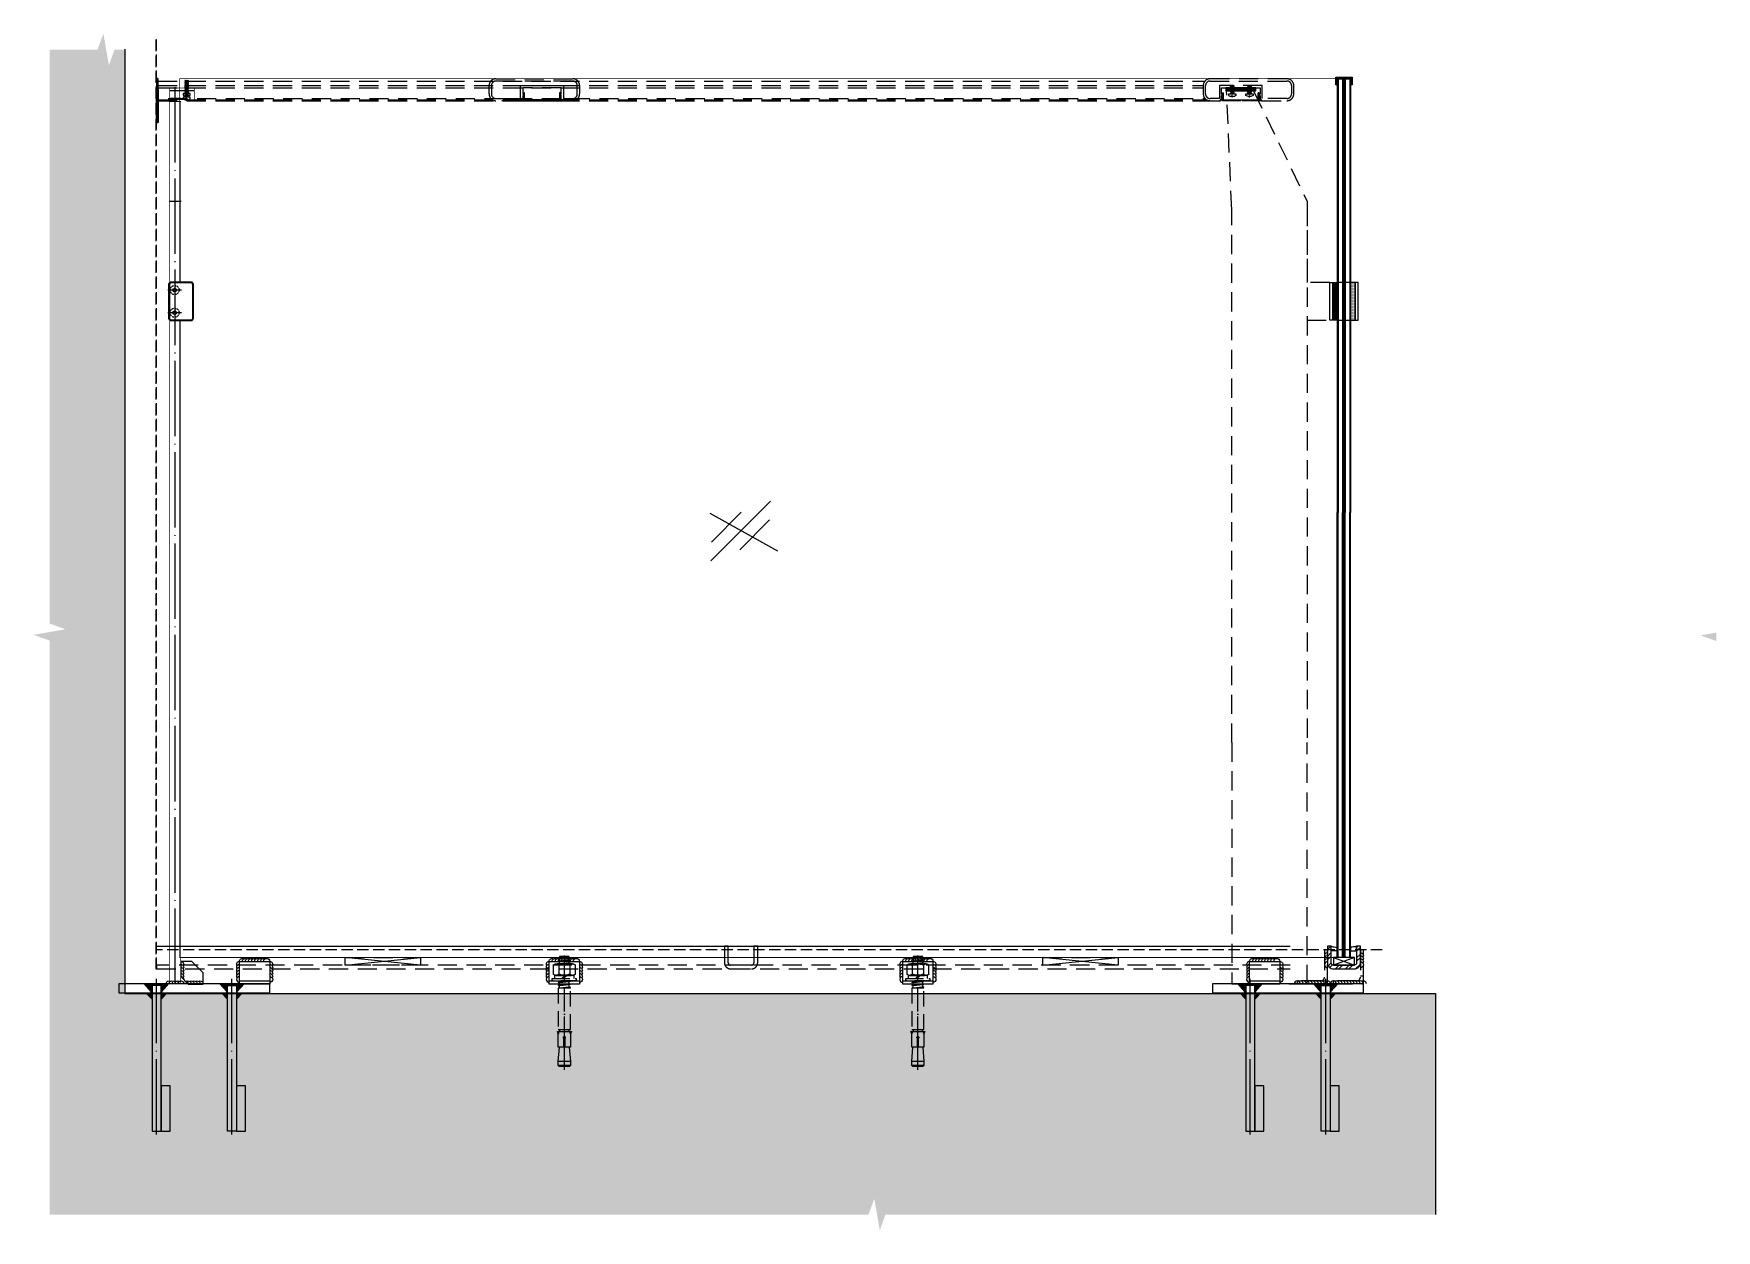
# Model space of a CAD drawing. Header units: millimetres. Extents: x -4 to 2227, y -13 to 1574.
import ezdxf

# ---------------------------------------------------------------- set-up
doc = ezdxf.new("R2010")
doc.units = ezdxf.units.MM
for name, pattern in [('CENTER', [2, 1.25, -0.25, 0.25, -0.25]), ('DASH', [0.35, 0.25, -0.1]), ('DASHED', [19.05, 12.7, -6.35]), ('DOTE', [2.42, 2, -0.2, 0.02, -0.2]), ('HIDDEN', [9.525, 6.35, -3.175])]:
    doc.linetypes.add(name, pattern=pattern)
for name, color, linetype in [('@F03_Section_Glass', 4, 'Continuous'), ('@F05_Section_Steel', 24, 'Continuous'), ('@F09_Submate', 8, 'Continuous'), ('@F17_Gridline_Other', 132, 'Continuous'), ('@F19_DIM', 7, 'Continuous'), ('@F20_Fill', 251, 'Continuous'), ('A-Wind', 4, 'Continuous'), ('DIM', 8, 'Continuous'), ('F01_Section_Alu.E', 92, 'Continuous'), ('F04_Section_Stone', 190, 'Continuous'), ('F06_Section_Steel', 24, 'Continuous'), ('F08_Hardware', 13, 'Continuous'), ('F09_Submate', 8, 'Continuous'), ('F11_Hardware', 13, 'Continuous'), ('F23_Wall', 2, 'Continuous'), ('F25_Stru_Fill', 252, 'Continuous'), ('F26_Dote', 1, 'DOTE'), ('F57_Sign', 240, 'Continuous'), ('F58_Dote', 1, 'DOTE'), ('F_Submate_Other', 250, 'Continuous'), ('pj', 4, 'Continuous'), ('STEEL', 2, 'Continuous'), ('user', 7, 'Continuous'), ('WELD', 8, 'Continuous'), ('window', 54, 'Continuous'), ('XX', 6, 'DASHED'), ('ZX', 1, 'CENTER'), ('图框', 7, 'Continuous')]:
    doc.layers.add(name, color=color, linetype=linetype)
doc.layers.add('JY-11填充层', color=8, linetype='Continuous', lineweight=5)
doc.layers.add('虚线', color=6, linetype='HIDDEN', lineweight=13)
pattern_1 = [(45, (-65008.453, 15002.4512), (-1.122532015, 1.122532015), []), (135, (-65008.453, 15002.4512), (-1.122532015, -1.122532015), [])]
pattern_2 = [(45, (408.65, 349.05), (-112.25, 112.25), [])]
pattern_3 = [(45, (1333.65, 349.05), (-112.25, 112.25), [])]

# ---------------------------------------------------------------- blocks, each defined once
blk = doc.blocks.new('YM02-V')
at = {"layer": 'F06_Section_Steel'}
h = blk.add_hatch(dxfattribs=at)
h.set_pattern_fill('ANSI37', color=4, style=0)
h.set_pattern_definition(pattern_1)
h.paths.add_polyline_path([(0, 66), (0, 50), (2, 50), (2, 56), (10, 56), (10, 57)])
h.paths.add_polyline_path([(12, 64), (12, 56), (20, 56)])
h.paths.add_polyline_path([(12, 57), (10, 57), (10, 56), (12, 56)])
h.paths.add_polyline_path([(12, 44), (10, 44), (10, 43), (12, 43)])
h.paths.add_polyline_path([(10, 43), (10, 44), (2, 44), (2, 50), (0, 50), (0, 34)])
h.paths.add_polyline_path([(20, 44), (12, 44), (12, 36)])
h = blk.add_hatch(dxfattribs=at)
h.set_pattern_fill('ANSI37', color=4, style=0)
h.set_pattern_definition(pattern_1)
h.paths.add_polyline_path([(0, -66), (0, -50), (2, -50), (2, -56), (10, -56), (10, -57)])
h.paths.add_polyline_path([(12, -64), (12, -56), (20, -56)])
h.paths.add_polyline_path([(12, -57), (10, -57), (10, -56), (12, -56)])
h.paths.add_polyline_path([(12, -44), (10, -44), (10, -43), (12, -43)])
h.paths.add_polyline_path([(10, -43), (10, -44), (2, -44), (2, -50), (0, -50), (0, -34)])
h.paths.add_polyline_path([(20, -44), (12, -44), (12, -36)])
at = {"layer": 'F06_Section_Steel', "color": 4}
for p, q in [((10, 57), (0, 66)), ((12, 57), (10, 57)), ((10, 57), (10, 56)), ((12, 64), (20, 56)), ((10, 43), (0, 34)), ((10, 43), (10, 44)), ((12, 43), (10, 43)), ((12, 36), (20, 44)), ((10, -43), (0, -34)), ((12, -43), (10, -43)), ((10, -43), (10, -44)), ((12, -36), (20, -44)), ((10, -57), (0, -66)), ((10, -57), (10, -56)), ((12, -57), (10, -57)), ((12, -64), (20, -56))]:
    blk.add_line(p, q, dxfattribs=at)
at = {"layer": 'F06_Section_Steel'}
for points in [[(12, -100), (12, 100), (0, 100), (0, -100)], [(195, 68), (135, 68), (135, 56), (195, 56), (195, 68)], [(195, 44), (2, 44), (2, 56), (195, 56), (195, 44)], [(195, -44), (2, -44), (2, -56), (195, -56), (195, -44)], [(195, -32), (135, -32), (135, -44), (195, -44), (195, -32)]]:
    blk.add_lwpolyline(points, close=True, dxfattribs=at)
at = {"layer": 'F58_Dote', "ltscale": 50}
for p, q in [((199.6, 50), (-6.9, 50)), ((199.6, -50), (-6.9, -50))]:
    blk.add_line(p, q, dxfattribs=at)
blk = doc.blocks.new('*U77')
at = {"layer": 'JY-11填充层'}
for centre, end in [((4, 0), 180), ((8, 0), 120), ((12, 0), 120), ((16, 0), 120), ((20, 0), 120), ((24, 0), 120)]:
    blk.add_arc(centre, 4, 0, end, dxfattribs=at)
blk = doc.blocks.new('*U14')
at = {"layer": 'JY-11填充层'}
for centre, end in [((4, 0), 180), ((8, 0), 120), ((12, 0), 120), ((16, 0), 120), ((20, 0), 120), ((24, 0), 120), ((28, 0), 120), ((32, 0), 120), ((36, 0), 120)]:
    blk.add_arc(centre, 4, 0, end, dxfattribs=at)
blk = doc.blocks.new('30角钢（平面）')
at = {"layer": '@F05_Section_Steel', "elevation": 0}
for points in [[(171496.2, -73616), (171496.2, -73586), (171456.2, -73586), (171456.2, -73616), (171496.2, -73616)], [(171496.2, -73612), (171496.2, -73612), (171456.2, -73612)]]:
    blk.add_lwpolyline(points, dxfattribs=at)
at = {"layer": 'JY-11填充层', "rotation": 90}
blk.add_blockref('*U77', (171456.2, -73614, 0), dxfattribs=at)
at = {"layer": 'JY-11填充层'}
blk.add_blockref('*U14', (171456.2, -73586, 0), dxfattribs=at)
at = {"layer": 'JY-11填充层', "xscale": -1, "rotation": 270}
blk.add_blockref('*U77', (171496.2, -73614, 0), dxfattribs=at)
blk = doc.blocks.new('A$C2D332B79')
at = {"layer": 'DIM', "linetype": 'DASHED', "ltscale": 450}
blk.add_line((7.2, 0), (358.3, 351.1), dxfattribs=at)
at = {"layer": 'DIM'}
for p, q in [((0, 279.9), (398.5, 58.2)), ((9.8, 110.5), (185.3, 286)), ((176.3, 65), (351.8, 240.6))]:
    blk.add_line(p, q, dxfattribs=at)
blk = doc.blocks.new('FB10X15')
at = {"layer": 'F26_Dote', "linetype": 'DOTE', "ltscale": 10}
blk.add_line((73.7, 0), (-22.3, 0), dxfattribs=at)
at = {"layer": 'XX'}
for p, q in [((-17.3, -5), (-16.1, 5)), ((-14.2, 4), (-15.8, 4)), ((-14.8, -5), (-14.1, 0.7)), ((-13.1, 4.6), (-5.7, 4.6)), ((-2, 2), (-4.6, -0.6)), ((-2, 0.6), (-4.6, -2)), ((0.8, 4), (0, 4)), ((0.2, -5), (1.4, 5)), ((3.3, 4), (1.7, 4)), ((2.7, -5), (3.9, 5)), ((5.8, 4), (4.2, 4)), ((5.2, -5), (5.9, 0.7)), ((66.8, -5), (66.8, 5)), ((70.1, -5), (70.1, 5)), ((-15.1, -4), (-16.8, -4)), ((-14.1, -4), (-14.3, -4)), ((-13.1, -4.6), (-5.7, -4.6)), ((2.4, -4), (0.7, -4)), ((4.9, -4), (3.2, -4)), ((5.9, -4), (5.7, -4))]:
    blk.add_line(p, q, dxfattribs=at)
for points in [[(-17.6, -4), (-20.1, -4), (-20.1, 4), (-16.7, 4)], [(-14.1, 4), (-14.2, 4), (-15.1, -4), (-14.8, -5), (-14.3, -4), (-14.1, -2.7)], [(0, -4.5), (0.2, -5), (0.7, -4), (1.7, 4), (1.4, 5), (0.8, 4), (0, -2.9)], [(5.9, 4), (5.8, 4), (4.9, -4), (5.2, -5), (5.7, -4), (5.9, -2.7)], [(40.3, 3.9), (41.9, 3.9)], [(54.9, -4.1), (66.8, -5), (70.1, -5), (70.9, -4.2), (70.9, 4.2), (70.1, 5), (66.8, 5), (54.9, 4.1)], [(41.9, -3.9), (40.3, -3.9)]]:
    blk.add_lwpolyline(points, dxfattribs=at)
for points in [[(-17.3, -5), (-16.8, -4), (-15.8, 4), (-16.1, 5), (-16.7, 4), (-17.6, -4)], [(-4.6, 8.1), (-2, 8.1), (-2, -8), (-4.6, -8)], [(0, 10.1), (-2, 10.1), (-2, -9.9), (0, -9.9)], [(2.7, -5), (3.2, -4), (4.2, 4), (3.9, 5), (3.3, 4), (2.4, -4)], [(40.3, -5), (5.9, -5), (5.9, 5), (40.3, 5)]]:
    blk.add_lwpolyline(points, close=True, dxfattribs=at)
for points in [[(-13.1, 9.2), (-5.7, 9.2, -0.221695), (-4.6, 6.9), (-4.6, -6.9, -0.221695), (-5.7, -9.2), (-13.1, -9.2, -0.221695), (-14.1, -6.9), (-14.1, 6.9, -0.221695)], [(43.9, -5), (54.9, -5), (54.9, -0.6), (47.4, -0.6, -2.21525), (47.4, 0.6), (54.9, 0.6), (54.9, 5), (43.9, 5), (41.9, 5.8), (41.9, -5.8)]]:
    blk.add_lwpolyline(points, format="xyb", close=True, dxfattribs=at)
for points in [[(-14.1, 6.9, 0.221695), (-13.1, 4.6, 0.233154), (-13.1, -4.6, 0.221695), (-14.1, -6.9)], [(-4.6, 6.9, -0.221695), (-5.7, 4.6, -0.233154), (-5.7, -4.6, -0.221695), (-4.6, -6.9)]]:
    blk.add_lwpolyline(points, format="xyb", dxfattribs=at)
for centre, start, end in [((40.1, 23.2), 275.4121, 281.6494), ((40.1, -23.2), 78.3506, 84.5879)]:
    blk.add_arc(centre, 18.6, start, end, dxfattribs=at)
blk = doc.blocks.new('肋板')
at = {"layer": '@F05_Section_Steel', "elevation": 0}
blk.add_lwpolyline([(-135353.8, 59079.8), (-135373.8, 59079.8), (-135373.8, 59094.8), (-135358.8, 59109.8), (-135343.8, 59109.8), (-135343.8, 59089.8)], close=True, dxfattribs=at)
at = {"layer": 'WELD'}
for centre, start, end in [((-135343.8, 59105.8, 0), 90, 210), ((-135343.8, 59101.8, 0), 90, 210), ((-135343.8, 59097.8, 0), 90, 210), ((-135343.8, 59101.8, 0), 90, 150), ((-135343.8, 59097.8, 0), 90, 150), ((-135369.8, 59079.8, 0), 60, 180), ((-135365.8, 59079.8, 0), 60, 180), ((-135365.8, 59079.8, 0), 120, 180), ((-135361.8, 59079.8, 0), 60, 180), ((-135361.8, 59079.8, 0), 120, 180), ((-135357.8, 59079.8, 0), 60, 180), ((-135357.8, 59079.8, 0), 120, 180), ((-135353.8, 59079.8, 0), 60, 180), ((-135353.8, 59079.8, 0), 120, 180), ((-135349.8, 59079.8, 0), 90, 180), ((-135349.8, 59079.8, 0), 120, 180), ((-135343.8, 59093.8, 0), 90, 210), ((-135343.8, 59089.8, 0), 90, 210), ((-135343.8, 59085.8, 0), 90, 180), ((-135343.8, 59093.8, 0), 90, 150), ((-135343.8, 59089.8, 0), 90, 150), ((-135343.8, 59085.8, 0), 90, 150)]:
    blk.add_arc(centre, 4, start, end, dxfattribs=at)
blk = doc.blocks.new('*U88')
at = {"layer": 'A-Wind'}
for p, q in [((3, 0), (-3, 0)), ((-3, 0), (-3, -590)), ((3, 0), (4, -1)), ((3, 0), (3, -590)), ((12.5, 0), (6.5, 0)), ((6.5, 0), (6.5, -590)), ((12.5, 0), (13.5, -1)), ((12.5, 0), (12.5, -590)), ((-3, 0), (-4, -1)), ((-4, -1), (-4, -590)), ((4, -1), (4, -590)), ((5.5, -1), (4, -1)), ((6.5, 0), (5.5, -1)), ((5.5, -1), (5.5, -590)), ((13.5, -1), (13.5, -590))]:
    blk.add_line(p, q, dxfattribs=at)
at = {"layer": 'pj', "ltscale": 25, "const_width": 1.56}
blk.add_lwpolyline([(4.8, -1), (4.8, -590)], dxfattribs=at)
blk = doc.blocks.new('*U89')
at = {"layer": 'A-Wind'}
for p, q in [((3, 0), (-3, 0)), ((-3, 0), (-3, -575)), ((3, 0), (4, -1)), ((3, 0), (3, -575)), ((12.5, 0), (6.5, 0)), ((6.5, 0), (6.5, -575)), ((12.5, 0), (13.5, -1)), ((12.5, 0), (12.5, -575)), ((-3, 0), (-4, -1)), ((-4, -1), (-4, -575)), ((4, -1), (4, -575)), ((5.5, -1), (4, -1)), ((6.5, 0), (5.5, -1)), ((5.5, -1), (5.5, -575)), ((13.5, -1), (13.5, -575))]:
    blk.add_line(p, q, dxfattribs=at)
at = {"layer": 'pj', "ltscale": 25, "const_width": 1.56}
blk.add_lwpolyline([(4.8, -1), (4.8, -575)], dxfattribs=at)
blk = doc.blocks.new('U槽')
at = {"layer": '@F20_Fill'}
h = blk.add_hatch(dxfattribs=at)
h.set_pattern_fill('ANSI32', color=256, scale=2, style=0)
h.set_pattern_definition([(45, (0, 0), (-6.7352, 6.7352), []), (45, (4.49, 0), (-6.7352, 6.7352), [])])
h.paths.add_polyline_path([(-4.2, -22, -0.414214), (-7.2, -25), (-34.8, -25, -0.414214), (-37.8, -22), (-37.8, 0), (-42.8, 0), (-42.8, -22, 0.414214), (-34.8, -30), (-7.2, -30, 0.414214), (0.8, -22), (0.8, 0), (-4.2, 0)])
at = {"layer": '@F05_Section_Steel', "color": 8}
blk.add_lwpolyline([(-7.2, -15), (-34.8, -15), (-34.8, -25), (-7.2, -25)], close=True, dxfattribs=at)
for points in [[(-34.8, -15), (-7.2, -25)], [(-7.2, -15), (-34.8, -25)]]:
    blk.add_lwpolyline(points, dxfattribs=at)
at = {"layer": 'F06_Section_Steel'}
blk.add_lwpolyline([(0.8, -22), (0.8, 0), (-4.2, 0), (-4.2, -22, -0.414214), (-7.2, -25), (-34.8, -25, -0.414214), (-37.8, -22), (-37.8, 0), (-42.8, 0), (-42.8, -22, 0.414214), (-34.8, -30), (-7.2, -30, 0.414214)], format="xyb", close=True, dxfattribs=at)
blk = doc.blocks.new('*U79')
at = {"layer": 'F_Submate_Other', "color": 8, "extrusion": (7.4988e-33, 1.22465e-16, -1)}
for centre, end in [((-4, 0), 0), ((-8, 0), 300), ((-12, 0), 300), ((-16, 0), 300)]:
    blk.add_arc(centre, 4, 180, end, dxfattribs=at)
blk = doc.blocks.new('*U80')
at = {"layer": 'F_Submate_Other', "color": 8, "extrusion": (7.4988e-33, 1.22465e-16, -1)}
for centre, end in [((-4, 0), 0), ((-8, 0), 300), ((-12, 0), 300), ((-16, 0), 300), ((-20, 0), 300), ((-24, 0), 300), ((-28, 0), 300), ((-32, 0), 300), ((-36, 0), 300), ((-40, 0), 300), ((-44, 0), 300)]:
    blk.add_arc(centre, 4, 180, end, dxfattribs=at)
blk = doc.blocks.new('*U83')
at = {"layer": 'JY-11填充层'}
for centre, end in [((4, 0), 180), ((8, 0), 120), ((12, 0), 120), ((16, 0), 120), ((20, 0), 120)]:
    blk.add_arc(centre, 4, 0, end, dxfattribs=at)
blk = doc.blocks.new('*U84')
at = {"layer": 'pj'}
for p, q in [((-2.1, 0), (-2.1, -0.5)), ((-2.5, -0.8), (2.5, -0.4)), ((-2.5, -0.8), (2.5, -0.4)), ((-2.1, -0.5), (-2.5, -0.8)), ((-2.5, -0.8), (-2.5, -0.8)), ((-2.5, -0.8), (-2.1, -1.1)), ((-2.5, -1.6), (2.5, -1.2)), ((-2.5, -1.6), (2.5, -1.2)), ((-2.1, -1.3), (-2.5, -1.6)), ((-2.5, -1.6), (-2.5, -1.6)), ((-2.5, -1.6), (-2.1, -1.9)), ((-2.5, -2.4), (2.5, -2)), ((-2.5, -2.4), (2.5, -2)), ((-2.5, -2.4), (-2.1, -2.1)), ((-2.1, -2.7), (-2.5, -2.4)), ((-2.5, -2.4), (-2.5, -2.4)), ((-2.5, -3.2), (2.5, -2.8)), ((-2.5, -3.2), (2.5, -2.8)), ((-2.5, -3.2), (-2.1, -2.9)), ((-2.5, -3.2), (-2.5, -3.2)), ((-2.1, -3.5), (-2.5, -3.2)), ((-2.5, -4), (2.5, -3.6)), ((-2.5, -4), (2.5, -3.6)), ((-2.5, -4), (-2.1, -3.7)), ((-2.5, -4), (-2.5, -4)), ((-2.1, -4.3), (-2.5, -4)), ((-2.5, -4.8), (2.5, -4.4)), ((-2.5, -4.8), (2.5, -4.4)), ((-2.5, -4.8), (-2.1, -4.5)), ((-2.5, -4.8), (-2.5, -4.8)), ((-2.1, -5.1), (-2.5, -4.8)), ((-2.5, -5.6), (2.5, -5.2)), ((-2.5, -5.6), (2.5, -5.2)), ((-2.5, -5.6), (-2.1, -5.3)), ((-2.5, -5.6), (-2.5, -5.6)), ((-2.1, -5.9), (-2.5, -5.6)), ((-2.5, -6.4), (2.5, -6)), ((-2.5, -6.4), (2.5, -6)), ((-2.5, -6.4), (-2.1, -6.1)), ((-2.5, -6.4), (-2.5, -6.4)), ((-2.1, -6.7), (-2.5, -6.4)), ((-2.5, -7.2), (2.5, -6.8)), ((-2.5, -7.2), (2.5, -6.8)), ((-2.5, -7.2), (-2.1, -6.9)), ((-2.5, -7.2), (-2.5, -7.2)), ((-2.1, -7.5), (-2.5, -7.2)), ((-2.5, -8), (2.5, -7.6)), ((-2.5, -8), (2.5, -7.6)), ((-2.5, -8), (-2.1, -7.7)), ((-2.1, -8.3), (-2.5, -8)), ((-2.5, -8), (-2.5, -8)), ((-2.5, -8.8), (2.5, -8.4)), ((-2.5, -8.8), (2.5, -8.4)), ((-2.1, -8.5), (-2.5, -8.8)), ((-2.5, -8.8), (-2.5, -8.8)), ((-2.5, -8.8), (-2.1, -9.1)), ((-2.5, -9.6), (2.5, -9.2)), ((-2.5, -9.6), (2.5, -9.2)), ((-2.1, -9.3), (-2.5, -9.6)), ((-2.5, -9.6), (-2.5, -9.6)), ((-2.5, -9.6), (-2.1, -9.9)), ((-2.5, -10.4), (2.5, -10)), ((-2.5, -10.4), (2.5, -10)), ((-2.5, -10.4), (-2.1, -10.1)), ((-2.1, -10.7), (-2.5, -10.4)), ((-2.5, -10.4), (-2.5, -10.4)), ((-2.1, -0.5), (2.1, -0.1)), ((-2.1, -1.1), (2.1, -0.7)), ((-2.1, -1.3), (2.1, -0.9)), ((-2.1, -1.1), (-2.1, -1.3)), ((-2.1, -1.9), (2.1, -1.5)), ((-2.1, -2.1), (2.1, -1.7)), ((-2.1, -1.9), (-2.1, -2)), ((-2.1, -2.1), (-2.1, -2)), ((-2.1, -2.7), (2.1, -2.3)), ((-2.1, -2.9), (2.1, -2.5)), ((-2.1, -2.7), (-2.1, -2.8)), ((-2.1, -2.9), (-2.1, -2.8)), ((-2.1, -3.5), (2.1, -3.1)), ((-2.1, -3.7), (2.1, -3.3)), ((-2.1, -3.5), (-2.1, -3.6)), ((-2.1, -3.7), (-2.1, -3.6)), ((-2.1, -4.3), (2.1, -3.9)), ((-2.1, -4.5), (2.1, -4.1)), ((-2.1, -4.3), (-2.1, -4.4)), ((-2.1, -4.5), (-2.1, -4.4)), ((-2.1, -5.1), (2.1, -4.7)), ((-2.1, -5.3), (2.1, -4.9)), ((-2.1, -5.1), (-2.1, -5.2)), ((-2.1, -5.3), (-2.1, -5.2)), ((-2.1, -5.9), (2.1, -5.5)), ((-2.1, -6.1), (2.1, -5.7)), ((-2.1, -5.9), (-2.1, -6)), ((-2.1, -6.1), (-2.1, -6)), ((-2.1, -6.7), (2.1, -6.3)), ((-2.1, -6.9), (2.1, -6.5)), ((-2.1, -6.7), (-2.1, -6.8)), ((-2.1, -6.9), (-2.1, -6.8)), ((-2.1, -7.5), (2.1, -7.1)), ((-2.1, -7.7), (2.1, -7.3)), ((-2.1, -7.7), (-2.1, -7.5)), ((-2.1, -8.3), (2.1, -7.9)), ((-2.1, -8.5), (2.1, -8.1)), ((-2.1, -8.4), (-2.1, -8.3)), ((-2.1, -8.4), (-2.1, -8.5)), ((-2.1, -9.1), (2.1, -8.7)), ((-2.1, -9.3), (2.1, -8.9)), ((-2.1, -9.1), (-2.1, -9.3)), ((-2.1, -9.9), (2.1, -9.5)), ((-2.1, -10.1), (2.1, -9.7)), ((-2.1, -9.9), (-2.1, -10)), ((-2.1, -10.1), (-2.1, -10)), ((-2.1, -10.7), (2.1, -10.3)), ((-2.1, -10.8), (-2.1, -10.7)), ((2.5, -10.8), (-2.1, -10.8)), ((-0.9, -10.8), (2.1, -10.5)), ((1.8, -10.8), (2.5, -10.8)), ((2.1, 0), (2.1, -0.1)), ((2.1, -0.1), (2.5, -0.4)), ((2.5, -0.4), (2.1, -0.7)), ((2.1, -0.7), (2.1, -0.9)), ((2.1, -0.9), (2.5, -1.2)), ((2.5, -1.2), (2.1, -1.5)), ((2.1, -1.5), (2.1, -1.6)), ((2.1, -1.7), (2.1, -1.6)), ((2.5, -2), (2.1, -1.7)), ((2.1, -2.3), (2.5, -2)), ((2.1, -2.3), (2.1, -2.4)), ((2.1, -2.5), (2.1, -2.4)), ((2.5, -2.8), (2.1, -2.5)), ((2.1, -3.1), (2.5, -2.8)), ((2.1, -3.1), (2.1, -3.2)), ((2.1, -3.3), (2.1, -3.2)), ((2.5, -3.6), (2.1, -3.3)), ((2.1, -3.9), (2.5, -3.6)), ((2.1, -3.9), (2.1, -4)), ((2.1, -4.1), (2.1, -4)), ((2.5, -4.4), (2.1, -4.1)), ((2.1, -4.7), (2.5, -4.4)), ((2.1, -4.7), (2.1, -4.8)), ((2.1, -4.9), (2.1, -4.8)), ((2.5, -5.2), (2.1, -4.9)), ((2.1, -5.5), (2.5, -5.2)), ((2.1, -5.5), (2.1, -5.6)), ((2.1, -5.7), (2.1, -5.6)), ((2.5, -6), (2.1, -5.7)), ((2.1, -6.3), (2.5, -6)), ((2.1, -6.3), (2.1, -6.4)), ((2.1, -6.5), (2.1, -6.4)), ((2.5, -6.8), (2.1, -6.5)), ((2.1, -7.1), (2.5, -6.8)), ((2.1, -7.3), (2.1, -7.1)), ((2.5, -7.6), (2.1, -7.3)), ((2.1, -7.9), (2.5, -7.6)), ((2.1, -8), (2.1, -7.9)), ((2.1, -8), (2.1, -8.1)), ((2.1, -8.1), (2.5, -8.4)), ((2.5, -8.4), (2.1, -8.7)), ((2.1, -8.7), (2.1, -8.9)), ((2.1, -8.9), (2.5, -9.2)), ((2.5, -9.2), (2.1, -9.5)), ((2.1, -9.5), (2.1, -9.6)), ((2.1, -9.7), (2.1, -9.6)), ((2.5, -10), (2.1, -9.7)), ((2.1, -10.3), (2.5, -10)), ((2.1, -10.5), (2.1, -10.3)), ((2.5, -10.8), (2.1, -10.5)), ((2.5, -0.4), (2.5, -0.4)), ((2.5, -1.2), (2.5, -1.2)), ((2.5, -2), (2.5, -2)), ((2.5, -2.8), (2.5, -2.8)), ((2.5, -3.6), (2.5, -3.6)), ((2.5, -4.4), (2.5, -4.4)), ((2.5, -5.2), (2.5, -5.2)), ((2.5, -6), (2.5, -6)), ((2.5, -6.8), (2.5, -6.8)), ((2.5, -7.6), (2.5, -7.6)), ((2.5, -8.4), (2.5, -8.4)), ((2.5, -9.2), (2.5, -9.2)), ((2.5, -10), (2.5, -10)), ((2.5, -10.8), (2.5, -10.8))]:
    blk.add_line(p, q, dxfattribs=at)
blk.add_lwpolyline([(-4.8, 2.1), (-4.8, 0), (4.8, 0), (4.8, 2.1, 0.148437), (0.4, 3.7), (0.4, 3.5), (-0.4, 3.5), (-0.4, 3.7, 0.148437)], format="xyb", close=True, dxfattribs=at)
at = {"layer": 'ZX', "ltscale": 0.1}
blk.add_line((0, 4.7), (0, -11.8), dxfattribs=at)
blk = doc.blocks.new('*U23')
at = {"layer": 'pj'}
for p, q in [((-2.1, 0), (-2.1, -0.5)), ((-2.5, -0.8), (2.5, -0.4)), ((-2.5, -0.8), (2.5, -0.4)), ((-2.1, -0.5), (-2.5, -0.8)), ((-2.5, -0.8), (-2.5, -0.8)), ((-2.5, -0.8), (-2.1, -1.1)), ((-2.5, -1.6), (2.5, -1.2)), ((-2.5, -1.6), (2.5, -1.2)), ((-2.1, -1.3), (-2.5, -1.6)), ((-2.5, -1.6), (-2.5, -1.6)), ((-2.5, -1.6), (-2.1, -1.9)), ((-2.5, -2.4), (2.5, -2)), ((-2.5, -2.4), (2.5, -2)), ((-2.5, -2.4), (-2.1, -2.1)), ((-2.1, -2.7), (-2.5, -2.4)), ((-2.5, -2.4), (-2.5, -2.4)), ((-2.5, -3.2), (2.5, -2.8)), ((-2.5, -3.2), (2.5, -2.8)), ((-2.5, -3.2), (-2.1, -2.9)), ((-2.5, -3.2), (-2.5, -3.2)), ((-2.1, -3.5), (-2.5, -3.2)), ((-2.5, -4), (2.5, -3.6)), ((-2.5, -4), (2.5, -3.6)), ((-2.5, -4), (-2.1, -3.7)), ((-2.5, -4), (-2.5, -4)), ((-2.1, -4.3), (-2.5, -4)), ((-2.5, -4.8), (2.5, -4.4)), ((-2.5, -4.8), (2.5, -4.4)), ((-2.5, -4.8), (-2.1, -4.5)), ((-2.5, -4.8), (-2.5, -4.8)), ((-2.1, -5.1), (-2.5, -4.8)), ((-2.5, -5.6), (2.5, -5.2)), ((-2.5, -5.6), (2.5, -5.2)), ((-2.5, -5.6), (-2.1, -5.3)), ((-2.5, -5.6), (-2.5, -5.6)), ((-2.1, -5.9), (-2.5, -5.6)), ((-2.5, -6.4), (2.5, -6)), ((-2.5, -6.4), (2.5, -6)), ((-2.5, -6.4), (-2.1, -6.1)), ((-2.5, -6.4), (-2.5, -6.4)), ((-2.1, -6.7), (-2.5, -6.4)), ((-2.5, -7.2), (2.5, -6.8)), ((-2.5, -7.2), (2.5, -6.8)), ((-2.5, -7.2), (-2.1, -6.9)), ((-2.5, -7.2), (-2.5, -7.2)), ((-2.1, -7.5), (-2.5, -7.2)), ((-2.5, -8), (2.5, -7.6)), ((-2.5, -8), (2.5, -7.6)), ((-2.5, -8), (-2.1, -7.7)), ((-2.5, -8), (-2.5, -8)), ((-2.1, -8.3), (-2.5, -8)), ((-2.5, -8.8), (2.5, -8.4)), ((-2.5, -8.8), (2.5, -8.4)), ((-2.5, -8.8), (-2.1, -8.5)), ((-2.5, -8.8), (-2.5, -8.8)), ((-2.1, -9.1), (-2.5, -8.8)), ((-2.5, -9.6), (2.5, -9.2)), ((-2.5, -9.6), (2.5, -9.2)), ((-2.5, -9.6), (-2.1, -9.3)), ((-2.5, -9.6), (-2.5, -9.6)), ((-2.1, -9.9), (-2.5, -9.6)), ((-2.5, -10.4), (2.5, -10)), ((-2.5, -10.4), (2.5, -10)), ((-2.5, -10.4), (-2.1, -10.1)), ((-2.5, -10.4), (-2.5, -10.4)), ((-2.1, -10.7), (-2.5, -10.4)), ((-2.5, -11.2), (2.5, -10.8)), ((-2.5, -11.2), (2.5, -10.8)), ((-2.5, -11.2), (-2.1, -10.9)), ((-2.5, -11.2), (-2.5, -11.2)), ((-2.1, -11.5), (-2.5, -11.2)), ((-2.5, -12), (2.5, -11.6)), ((-2.5, -12), (2.5, -11.6)), ((-2.5, -12), (-2.1, -11.7)), ((-2.5, -12), (-2.5, -12)), ((-2.1, -12.3), (-2.5, -12)), ((-2.5, -12.8), (2.5, -12.4)), ((-2.5, -12.8), (2.5, -12.4)), ((-2.5, -12.8), (-2.1, -12.5)), ((-2.5, -12.8), (-2.5, -12.8)), ((-2.1, -13.1), (-2.5, -12.8)), ((-2.5, -13.6), (2.5, -13.2)), ((-2.5, -13.6), (2.5, -13.2)), ((-2.5, -13.6), (-2.1, -13.3)), ((-2.5, -13.6), (-2.5, -13.6)), ((-2.1, -13.9), (-2.5, -13.6)), ((-2.5, -14.4), (2.5, -14)), ((-2.5, -14.4), (2.5, -14)), ((-2.5, -14.4), (-2.1, -14.1)), ((-2.1, -14.7), (-2.5, -14.4)), ((-2.5, -14.4), (-2.5, -14.4)), ((-2.5, -15.2), (2.5, -14.8)), ((-2.5, -15.2), (2.5, -14.8)), ((-2.1, -14.9), (-2.5, -15.2)), ((-2.5, -15.2), (-2.5, -15.2)), ((-2.5, -15.2), (-2.1, -15.5)), ((-2.5, -16), (2.5, -15.6)), ((-2.5, -16), (2.5, -15.6)), ((-2.1, -15.7), (-2.5, -16)), ((-2.5, -16), (-2.5, -16)), ((-2.5, -16), (-2.1, -16.3)), ((-2.5, -16.8), (2.5, -16.4)), ((-2.5, -16.8), (2.5, -16.4)), ((-2.5, -16.8), (-2.1, -16.5)), ((-2.1, -17.1), (-2.5, -16.8)), ((-2.5, -16.8), (-2.5, -16.8)), ((-2.1, -0.5), (2.1, -0.1)), ((-2.1, -1.1), (2.1, -0.7)), ((-2.1, -1.3), (2.1, -0.9)), ((-2.1, -1.1), (-2.1, -1.3)), ((-2.1, -1.9), (2.1, -1.5)), ((-2.1, -2.1), (2.1, -1.7)), ((-2.1, -1.9), (-2.1, -2)), ((-2.1, -2.1), (-2.1, -2)), ((-2.1, -2.7), (2.1, -2.3)), ((-2.1, -2.9), (2.1, -2.5)), ((-2.1, -2.7), (-2.1, -2.8)), ((-2.1, -2.9), (-2.1, -2.8)), ((-2.1, -3.5), (2.1, -3.1)), ((-2.1, -3.7), (2.1, -3.3)), ((-2.1, -3.5), (-2.1, -3.6)), ((-2.1, -3.7), (-2.1, -3.6)), ((-2.1, -4.3), (2.1, -3.9)), ((-2.1, -4.5), (2.1, -4.1)), ((-2.1, -4.3), (-2.1, -4.4)), ((-2.1, -4.5), (-2.1, -4.4)), ((-2.1, -5.1), (2.1, -4.7)), ((-2.1, -5.3), (2.1, -4.9)), ((-2.1, -5.1), (-2.1, -5.2)), ((-2.1, -5.3), (-2.1, -5.2)), ((-2.1, -5.9), (2.1, -5.5)), ((-2.1, -6.1), (2.1, -5.7)), ((-2.1, -5.9), (-2.1, -6)), ((-2.1, -6.1), (-2.1, -6)), ((-2.1, -6.7), (2.1, -6.3)), ((-2.1, -6.9), (2.1, -6.5)), ((-2.1, -6.7), (-2.1, -6.8)), ((-2.1, -6.9), (-2.1, -6.8)), ((-2.1, -7.5), (2.1, -7.1)), ((-2.1, -7.7), (2.1, -7.3)), ((-2.1, -7.5), (-2.1, -7.6)), ((-2.1, -7.7), (-2.1, -7.6)), ((-2.1, -8.3), (2.1, -7.9)), ((-2.1, -8.5), (2.1, -8.1)), ((-2.1, -8.3), (-2.1, -8.4)), ((-2.1, -8.5), (-2.1, -8.4)), ((-2.1, -9.1), (2.1, -8.7)), ((-2.1, -9.3), (2.1, -8.9)), ((-2.1, -9.1), (-2.1, -9.2)), ((-2.1, -9.3), (-2.1, -9.2)), ((-2.1, -9.9), (2.1, -9.5)), ((-2.1, -10.1), (2.1, -9.7)), ((-2.1, -9.9), (-2.1, -10)), ((-2.1, -10.1), (-2.1, -10)), ((-2.1, -10.7), (2.1, -10.3)), ((-2.1, -10.9), (2.1, -10.5)), ((-2.1, -10.7), (-2.1, -10.8)), ((-2.1, -10.9), (-2.1, -10.8)), ((-2.1, -11.5), (2.1, -11.1)), ((-2.1, -11.7), (2.1, -11.3)), ((-2.1, -11.5), (-2.1, -11.6)), ((-2.1, -11.7), (-2.1, -11.6)), ((-2.1, -12.3), (2.1, -11.9)), ((-2.1, -12.5), (2.1, -12.1)), ((-2.1, -12.3), (-2.1, -12.4)), ((-2.1, -12.5), (-2.1, -12.4)), ((-2.1, -13.1), (2.1, -12.7)), ((-2.1, -13.3), (2.1, -12.9)), ((-2.1, -13.1), (-2.1, -13.2)), ((-2.1, -13.3), (-2.1, -13.2)), ((-2.1, -13.9), (2.1, -13.5)), ((-2.1, -14.1), (2.1, -13.7)), ((-2.1, -14.1), (-2.1, -13.9)), ((-2.1, -14.7), (2.1, -14.3)), ((-2.1, -14.9), (2.1, -14.5)), ((-2.1, -14.8), (-2.1, -14.7)), ((-2.1, -14.8), (-2.1, -14.9)), ((-2.1, -15.5), (2.1, -15.1)), ((-2.1, -15.7), (2.1, -15.3)), ((-2.1, -15.5), (-2.1, -15.7)), ((-2.1, -16.3), (2.1, -15.9)), ((-2.1, -16.5), (2.1, -16.1)), ((-2.1, -16.3), (-2.1, -16.4)), ((-2.1, -16.5), (-2.1, -16.4)), ((-2.1, -17.1), (2.1, -16.7)), ((-2.1, -17.2), (-2.1, -17.1)), ((2.5, -17.2), (-2.1, -17.2)), ((-0.9, -17.2), (2.1, -16.9)), ((1.8, -17.2), (2.5, -17.2)), ((2.1, 0), (2.1, -0.1)), ((2.1, -0.1), (2.5, -0.4)), ((2.5, -0.4), (2.1, -0.7)), ((2.1, -0.7), (2.1, -0.9)), ((2.1, -0.9), (2.5, -1.2)), ((2.5, -1.2), (2.1, -1.5)), ((2.1, -1.5), (2.1, -1.6)), ((2.1, -1.7), (2.1, -1.6)), ((2.5, -2), (2.1, -1.7)), ((2.1, -2.3), (2.5, -2)), ((2.1, -2.3), (2.1, -2.4)), ((2.1, -2.5), (2.1, -2.4)), ((2.5, -2.8), (2.1, -2.5)), ((2.1, -3.1), (2.5, -2.8)), ((2.1, -3.1), (2.1, -3.2)), ((2.1, -3.3), (2.1, -3.2)), ((2.5, -3.6), (2.1, -3.3)), ((2.1, -3.9), (2.5, -3.6)), ((2.1, -3.9), (2.1, -4)), ((2.1, -4.1), (2.1, -4)), ((2.5, -4.4), (2.1, -4.1)), ((2.1, -4.7), (2.5, -4.4)), ((2.1, -4.7), (2.1, -4.8)), ((2.1, -4.9), (2.1, -4.8)), ((2.5, -5.2), (2.1, -4.9)), ((2.1, -5.5), (2.5, -5.2)), ((2.1, -5.5), (2.1, -5.6)), ((2.1, -5.7), (2.1, -5.6)), ((2.5, -6), (2.1, -5.7)), ((2.1, -6.3), (2.5, -6)), ((2.1, -6.3), (2.1, -6.4)), ((2.1, -6.5), (2.1, -6.4)), ((2.5, -6.8), (2.1, -6.5)), ((2.1, -7.1), (2.5, -6.8)), ((2.1, -7.1), (2.1, -7.2)), ((2.1, -7.3), (2.1, -7.2)), ((2.5, -7.6), (2.1, -7.3)), ((2.1, -7.9), (2.5, -7.6)), ((2.1, -7.9), (2.1, -8)), ((2.1, -8.1), (2.1, -8)), ((2.5, -8.4), (2.1, -8.1)), ((2.1, -8.7), (2.5, -8.4)), ((2.1, -8.7), (2.1, -8.8)), ((2.1, -8.9), (2.1, -8.8)), ((2.5, -9.2), (2.1, -8.9)), ((2.1, -9.5), (2.5, -9.2)), ((2.1, -9.5), (2.1, -9.6)), ((2.1, -9.7), (2.1, -9.6)), ((2.5, -10), (2.1, -9.7)), ((2.1, -10.3), (2.5, -10)), ((2.1, -10.3), (2.1, -10.4)), ((2.1, -10.5), (2.1, -10.4)), ((2.5, -10.8), (2.1, -10.5)), ((2.1, -11.1), (2.5, -10.8)), ((2.1, -11.1), (2.1, -11.2)), ((2.1, -11.3), (2.1, -11.2)), ((2.5, -11.6), (2.1, -11.3)), ((2.1, -11.9), (2.5, -11.6)), ((2.1, -11.9), (2.1, -12)), ((2.1, -12.1), (2.1, -12)), ((2.5, -12.4), (2.1, -12.1)), ((2.1, -12.7), (2.5, -12.4)), ((2.1, -12.7), (2.1, -12.8)), ((2.1, -12.9), (2.1, -12.8)), ((2.5, -13.2), (2.1, -12.9)), ((2.1, -13.5), (2.5, -13.2)), ((2.1, -13.7), (2.1, -13.5)), ((2.5, -14), (2.1, -13.7)), ((2.1, -14.3), (2.5, -14)), ((2.1, -14.4), (2.1, -14.3)), ((2.1, -14.4), (2.1, -14.5)), ((2.1, -14.5), (2.5, -14.8)), ((2.5, -14.8), (2.1, -15.1)), ((2.1, -15.1), (2.1, -15.3)), ((2.1, -15.3), (2.5, -15.6)), ((2.5, -15.6), (2.1, -15.9)), ((2.1, -15.9), (2.1, -16)), ((2.1, -16.1), (2.1, -16)), ((2.5, -16.4), (2.1, -16.1)), ((2.1, -16.7), (2.5, -16.4)), ((2.1, -16.9), (2.1, -16.7)), ((2.5, -17.2), (2.1, -16.9)), ((2.5, -0.4), (2.5, -0.4)), ((2.5, -1.2), (2.5, -1.2)), ((2.5, -2), (2.5, -2)), ((2.5, -2.8), (2.5, -2.8)), ((2.5, -3.6), (2.5, -3.6)), ((2.5, -4.4), (2.5, -4.4)), ((2.5, -5.2), (2.5, -5.2)), ((2.5, -6), (2.5, -6)), ((2.5, -6.8), (2.5, -6.8)), ((2.5, -7.6), (2.5, -7.6)), ((2.5, -8.4), (2.5, -8.4)), ((2.5, -9.2), (2.5, -9.2)), ((2.5, -10), (2.5, -10)), ((2.5, -10.8), (2.5, -10.8)), ((2.5, -11.6), (2.5, -11.6)), ((2.5, -12.4), (2.5, -12.4)), ((2.5, -13.2), (2.5, -13.2)), ((2.5, -14), (2.5, -14)), ((2.5, -14.8), (2.5, -14.8)), ((2.5, -15.6), (2.5, -15.6)), ((2.5, -16.4), (2.5, -16.4)), ((2.5, -17.2), (2.5, -17.2))]:
    blk.add_line(p, q, dxfattribs=at)
blk.add_lwpolyline([(-4.8, 2.1), (-4.8, 0), (4.8, 0), (4.8, 2.1, 0.148437), (0.4, 3.7), (0.4, 3.5), (-0.4, 3.5), (-0.4, 3.7, 0.148437)], format="xyb", close=True, dxfattribs=at)
at = {"layer": 'ZX', "ltscale": 0.1}
blk.add_line((0, 4.7), (0, -18.2), dxfattribs=at)

msp = doc.modelspace()

# ---------------------------------------------------------------- hatches: boundary and pattern name
at = {"layer": 'F09_Submate', "linetype": 'ByBlock'}
h = msp.add_hatch(dxfattribs=at)
h.set_pattern_fill('DOTS', color=8, scale=0.75, style=0)
h.set_pattern_definition([(0, (-4771315.449, -2191642.4098), (0.5953125, 1.190625), [0, -1.190625])])
edge = h.paths.add_edge_path()
edge.add_arc((160.6, 1454.3), 2, 90, 179.9327)
edge.add_line((158.6, 1454.3), (158.6, 1514.1))
edge.add_line((158.6, 1514.1), (158.6, 1516.1))
edge.add_arc((160.6, 1516.1), 2, 180, 270)
edge.add_line((160.6, 1514.1), (160.6, 1456.3))
h = msp.add_hatch(dxfattribs=at)
h.set_pattern_fill('DOTS', color=8, scale=0.75, style=0)
h.set_pattern_definition([(0, (-4771315.449, -2191642.4096), (0.5953125, 1.190625), [0, -1.190625])])
edge = h.paths.add_edge_path()
edge.add_arc((160.6, 1454.3), 2, 90, 179.9327)
edge.add_line((158.6, 1454.3), (158.6, 1514.1))
edge.add_line((158.6, 1514.1), (158.6, 1516.1))
edge.add_arc((160.6, 1516.1), 2, 180, 270)
edge.add_line((160.6, 1514.1), (160.6, 1456.3))
at = {"layer": 'F25_Stru_Fill'}
h = msp.add_hatch(dxfattribs=at)
h.set_pattern_fill('钢筋混凝土', color=256, scale=15, style=0)
h.set_pattern_definition([(45, (-4685023.83, -2137521.916), (-26.5165043, 26.5165043), []), (50, (-4685023.83, -2137521.92), (107.5890274, -9.4128202), [11.25, -123.75]), (355, (-4685023.83, -2137521.92), (-20.8127, 112.82882), [9, -99]), (100.4514, (-4685014.87, -2137522.7), (86.7764073, 103.4159313), [9.5610285, -105.1713168]), (46.1842, (-4685023.83, -2137491.92), (160.0861573, -24.827852), [16.875, -185.625]), (96.6356, (-4685010.49, -2137493.99), (140.199406, 146.1176806), [14.341543, -157.75695]), (351.1842, (-4685023.83, -2137491.92), (140.199292, 146.11779), [13.5, -148.5]), (21, (-4685008.83, -2137499.42), (89.5360578, -60.3928336), [11.25, -123.75]), (326, (-4685008.83, -2137499.42), (36.4972998, 108.7725068), [9, -99]), (71.4514, (-4685001.37, -2137504.45), (126.0333943, 48.3795745), [9.5610285, -105.1713168]), (37.5, (-4685023.83, -2137521.916), (1.8239783, 49.93407807), [0, -97.8, 0, -100.5, 0, -99.375]), (7.5, (-4685023.83, -2137521.916), (39.4604306, 59.1617568), [0, -57.3, 0, -95.55, 0, -37.875]), (327.5, (-4685057.28, -2137521.916), (80.07336543, -3.38323076), [0, -37.5, 0, -117, 0, -155.25]), (317.5, (-4685072.28, -2137521.916), (87.4779254, 15.01574735), [0, -48.75, 0, -77.7, 0, -110.25])])
h.paths.add_polyline_path([(2226.7, 779.9), (2205.7, 776.2), (2226.7, 768.7)], flags=17)
h.paths.add_polyline_path([(1854.2, 8.4), (1854.2, 301.5), (116.7, 301.5), (116.7, 1552.9), (102.9, 1552.9), (95.5, 1531.9), (88.1, 1573.9), (80.4, 1552.9), (16.7, 1552.9), (16.7, 791.9), (37.7, 784.3), (-4.3, 776.9), (16.7, 769.4), (16.7, 8.4), (1102.6, 8.4), (1110.2, 29.4), (1117.6, -12.6), (1125.1, 8.4)])
at = {"layer": 'JY-11填充层'}
h = msp.add_hatch(dxfattribs=at)
h.set_pattern_fill('ANSI32', color=256, scale=0.5, angle=14.5207)
h.set_pattern_definition([(59.520711255, (-4782694.0057, -2156540.6577), (-2.0521911797, 1.2078339805), []), (59.520711255, (-4782692.919, -2156540.3763), (-2.0521911797, 1.2078339805), [])])
h.paths.add_polyline_path([(1576.2, 1502), (1616.2, 1502), (1616.2, 1498), (1576.2, 1498)])
at = {"layer": 'JY-11填充层', "ltscale": 10}
h = msp.add_hatch(dxfattribs=at)
h.set_pattern_fill('ANSI32', color=256, scale=0.5)
h.set_pattern_definition([(45, (-4782367.5365, -2161650.0102), (-1.6837980227, 1.6837980227), []), (45, (-4782366.414, -2161650.0102), (-1.6837980227, 1.6837980227), [])])
h.paths.add_polyline_path([(1743.7, 1516.1), (1722.1, 1516.1), (1722.1, 1506.1), (1723.1, 1506.1), (1723.1, 1515.1), (1742.7, 1515.1), (1742.7, 1505.9), (1743.7, 1506.1)])
at = {"layer": 'JY-11填充层'}
h = msp.add_hatch(dxfattribs=at)
h.set_pattern_fill('ANSI31', color=256, scale=100)
h.set_pattern_definition(pattern_2)
h.paths.add_polyline_path([(408.6, 349.1), (458.6, 344.1), (508.6, 349.1)])
h = msp.add_hatch(dxfattribs=at)
h.set_pattern_fill('ANSI31', color=256, scale=100)
h.set_pattern_definition(pattern_2)
h.paths.add_polyline_path([(408.6, 339.1), (458.6, 344.1), (508.6, 339.1)])
h = msp.add_hatch(dxfattribs=at)
h.set_pattern_fill('ANSI31', color=256, scale=100)
h.set_pattern_definition(pattern_3)
h.paths.add_polyline_path([(1333.6, 349.1), (1383.6, 344.1), (1433.6, 349.1)])
h = msp.add_hatch(dxfattribs=at)
h.set_pattern_fill('ANSI31', color=256, scale=100)
h.set_pattern_definition(pattern_3)
h.paths.add_polyline_path([(1333.6, 339.1), (1383.6, 344.1), (1433.6, 339.1)])
at = {"layer": 'user', "linetype": 'Continuous'}
h = msp.add_hatch(dxfattribs=at)
h.set_pattern_fill('DOTS', color=4, scale=0.5, style=0)
h.set_pattern_definition([(180, (2676.60514, 134.0566), (-0.396875, 0.79375), [0, -0.79375])])
h.paths.add_polyline_path([(1718.1, 1244.1), (1724.1, 1244.1), (1724.1, 1194.1), (1718.1, 1194.1)])
h = msp.add_hatch(dxfattribs=at)
h.set_pattern_fill('DOTS', color=4, scale=0.5, style=0)
h.set_pattern_definition([(7e-15, (2794.1251, 134.0566), (0.396875, 0.79375), [0, -0.79375])])
h.paths.add_polyline_path([(1741.7, 1244.1), (1747.7, 1244.1), (1747.7, 1194.1), (1741.7, 1194.1)])

# ---------------------------------------------------------------- linework, layer by layer
at = {"color": 1, "ltscale": 10}
msp.add_line((1758.7, 324.4, 0), (1754.7, 324.4, 0), dxfattribs=at)
at = {"lineweight": -2, "ltscale": 0.1, "elevation": 0}
msp.add_lwpolyline([(204.1, 1193), (178.1, 1193, -0.414214), (175.1, 1196), (175.1, 1242, -0.414214), (178.1, 1245), (204.1, 1245, -0.414214), (207.1, 1242), (207.1, 1196, -0.414214)], format="xyb", close=True, dxfattribs=at)
at = {"color": 8, "elevation": 0}
for points in [[(1716.1, 364.1, 0.108138), (1724.1, 363), (1724.1, 358), (1716.1, 358)], [(1749.7, 364.1, -0.108138), (1741.7, 363), (1741.7, 358), (1749.7, 358)]]:
    msp.add_lwpolyline(points, format="xyb", close=True, dxfattribs=at)
at = {"layer": '@F03_Section_Glass', "const_width": 1, "elevation": 0}
msp.add_lwpolyline([(189.1, 1245), (189.1, 1514.1), (1732.9, 1514.1), (1732.9, 349.1), (189.1, 349.1), (189.1, 1193)], dxfattribs=at)
at = {"layer": '@F17_Gridline_Other', "linetype": 'DASH', "lineweight": 13, "ltscale": 60}
msp.add_line((1783.7, 359.1, 0), (158.6, 359.1, 0), dxfattribs=at)
at = {"layer": '@F17_Gridline_Other', "linetype": 'DASH', "lineweight": 13, "ltscale": 60, "elevation": 0}
msp.add_lwpolyline([(158.6, 334.1), (158.6, 1565.7), (157.6, 1565.7), (157.6, 334.1)], close=True, dxfattribs=at)
at = {"layer": 'DIM', "color": 3, "ltscale": 20, "elevation": 0}
msp.add_lwpolyline([(1723.1, 1506.1), (1722.1, 1506.1), (1722.1, 1516.1), (1743.7, 1516.1), (1743.7, 1506.1), (1742.7, 1505.9), (1742.7, 1515.1), (1723.1, 1515.1), (1723.1, 1506.1)], dxfattribs=at)
for points in [[(1718.1, 1194.1), (1714.1, 1194.1), (1714.1, 1244.1), (1718.1, 1244.1)], [(1747.7, 1194.1), (1751.7, 1194.1), (1751.7, 1244.1), (1747.7, 1244.1)]]:
    msp.add_lwpolyline(points, close=True, dxfattribs=at)
at = {"layer": 'F01_Section_Alu.E', "elevation": 0}
msp.add_lwpolyline([(160.6, 1497.6), (160.6, 1514.1, -0.414214), (158.6, 1516.1), (158.6, 1514.1), (158.6, 1497.6)], format="xyb", dxfattribs=at)
msp.add_lwpolyline([(160.6, 1497.6), (160.6, 1514.1, -0.414214), (158.6, 1516.1), (158.6, 1514.1), (158.6, 1497.6)], format="xyb", dxfattribs=at)
at = {"layer": 'F01_Section_Alu.E'}
msp.add_lwpolyline([(160.6, 1500), (160.6, 1456.3, 0.414214), (158.6, 1454.3), (158.6, 1456.3), (158.6, 1500)], format="xyb", dxfattribs=at)
at = {"layer": 'F06_Section_Steel', "ltscale": 20}
msp.add_line((208.6, 1498.1, 0), (176.1, 1498.1, 0), dxfattribs=at)
at = {"layer": 'F06_Section_Steel'}
for p, q in [((190.6, 1487.8, 0), (175.6, 1487.8, 0)), ((191.1, 1351.6, 0), (176.1, 1351.6, 0)), ((158.6, 364.1, 0), (1661.8, 364.1, 0))]:
    msp.add_line(p, q, dxfattribs=at)
at = {"layer": 'F06_Section_Steel', "const_width": 1, "elevation": 0}
msp.add_lwpolyline([(176.1, 1486.5), (208.6, 1486.5), (208.6, 1502), (176.1, 1502)], close=True, dxfattribs=at)
for points in [[(190.6, 1245), (190.6, 1484), (175.6, 1484), (175.6, 1245)], [(175.6, 1193), (175.6, 314.1), (190.6, 314.1), (190.6, 1193)]]:
    msp.add_lwpolyline(points, dxfattribs=at)
at = {"layer": 'F11_Hardware', "color": 8}
for p, q in [((1724.1, 1513.1, 0), (1723.1, 1506.1, 0)), ((1724.1, 1506.1, 0), (1723.1, 1513.1, 0)), ((1725.1, 1515.1, 0), (1740.7, 1514.1, 0)), ((1740.7, 1515.1, 0), (1725.1, 1514.1, 0)), ((1741.7, 1513.1, 0), (1742.7, 1506.1, 0)), ((1741.7, 1506.1, 0), (1742.7, 1513.1, 0))]:
    msp.add_line(p, q, dxfattribs=at)
at = {"layer": 'F11_Hardware', "color": 8, "elevation": 0}
for points in [[(1724.1, 1513.1), (1723.1, 1513.1), (1723.1, 1506.1), (1724.1, 1506.1)], [(1725.1, 1514.1), (1740.7, 1514.1), (1740.7, 1515.1), (1725.1, 1515.1)], [(1741.7, 1513.1), (1742.7, 1513.1), (1742.7, 1506.1), (1741.7, 1506.1)]]:
    msp.add_lwpolyline(points, close=True, dxfattribs=at)
at = {"layer": 'F23_Wall', "elevation": 0}
msp.add_lwpolyline([(116.7, 1553.2), (116.7, 301.5), (1854.2, 301.5), (1854.2, 8.4)], dxfattribs=at)
at = {"layer": 'F25_Stru_Fill', "linetype": 'DASH', "ltscale": 10, "elevation": 0, "flags": 128}
for points in [[(184.6, 1232.9), (182.6, 1231.7), (180.6, 1232.9), (180.6, 1235.2), (182.6, 1236.4), (184.6, 1235.2)], [(184.6, 1202.9), (182.6, 1201.7), (180.6, 1202.9), (180.6, 1205.2), (182.6, 1206.4), (184.6, 1205.2)]]:
    msp.add_lwpolyline(points, close=True, dxfattribs=at)
at = {"layer": 'F25_Stru_Fill', "linetype": 'DASH', "ltscale": 10}
for centre, radius in [((182.6, 1234, 0), 6), ((182.6, 1234, 0), 2.31), ((182.6, 1204, 0), 6), ((182.6, 1204, 0), 2.31)]:
    msp.add_circle(centre, radius, dxfattribs=at)
at = {"layer": 'F58_Dote', "ltscale": 5}
for p, q in [((191.5, 1234, 0), (173.7, 1234, 0)), ((191.5, 1204, 0), (173.7, 1204, 0))]:
    msp.add_line(p, q, dxfattribs=at)
at = {"layer": 'F58_Dote', "ltscale": 50, "elevation": 0}
msp.add_lwpolyline([(183.1, 314.1), (183.1, 1511.1)], dxfattribs=at)
at = {"layer": 'JY-11填充层'}
for p, q in [((408.6, 339.1, 0), (508.6, 349.1, 0)), ((508.6, 339.1, 0), (408.6, 349.1, 0)), ((1333.6, 339.1, 0), (1433.6, 349.1, 0)), ((1433.6, 339.1, 0), (1333.6, 349.1, 0))]:
    msp.add_line(p, q, dxfattribs=at)
at = {"layer": 'STEEL', "ltscale": 20, "elevation": 0}
msp.add_lwpolyline([(1616.2, 1502), (1576.2, 1502), (1576.2, 1498), (1616.2, 1498)], close=True, dxfattribs=at)
at = {"layer": 'user', "color": 4, "linetype": 'Continuous', "elevation": 0}
for points in [[(1724.1, 1194.1), (1718.1, 1194.1), (1718.1, 1244.1), (1724.1, 1244.1)], [(1741.7, 1194.1), (1747.7, 1194.1), (1747.7, 1244.1), (1741.7, 1244.1)]]:
    msp.add_lwpolyline(points, close=True, dxfattribs=at)
at = {"layer": 'XX', "ltscale": 2}
for p, q in [((160.6, 1511.1, 0), (1547.3, 1511.1, 0)), ((160.6, 1505, 0), (1546.4, 1505, 0)), ((160.6, 1502, 0), (1546.4, 1502, 0)), ((160.6, 1486.2, 0), (1550.9, 1486.2, 0)), ((160.6, 1485, 0), (1554.4, 1485, 0)), ((174.2, 1488, 0), (1548.7, 1488, 0)), ((1684.1, 1344.1, 0), (1684.1, 1244.1, 0)), ((1714.1, 1244.1, 0), (1684.1, 1244.1, 0)), ((1684.1, 1194.1, 0), (1714.6, 1194.1, 0))]:
    msp.add_line(p, q, dxfattribs=at)
at = {"layer": 'XX', "ltscale": 2, "elevation": 0}
for points in [[(644.2, 1502), (644.2, 1493.9, 0.414214), (644.6, 1493.5), (645, 1493.5, -0.554309), (645.4, 1492.9), (645, 1492.2, -0.286745), (644.7, 1492), (644.6, 1492, 0.414214), (644.2, 1491.6), (644.2, 1486.8, -0.414214), (643.7, 1486.3), (642.6, 1486.3, 0.414214), (642.1, 1485.8), (642.1, 1485.5, -0.414214), (641.6, 1485), (641.6, 1485), (608.5, 1485, -0.414214), (599.5, 1494), (599.5, 1505.1, -0.414214), (608.5, 1514.1), (710.5, 1514.1, -0.414214), (719.5, 1505.1), (719.5, 1494, -0.414214), (710.5, 1485), (707.6, 1485)], [(707.6, 1485), (697.8, 1485, -0.414214), (697.3, 1485.5), (697.3, 1485.8, 0.414214), (696.8, 1486.3), (695.7, 1486.3, -0.414214), (695.2, 1486.8), (695.2, 1491.6, 0.414214), (694.8, 1492), (694.7, 1492, -0.286745), (694.4, 1492.2), (694, 1492.9, -0.554309), (694.4, 1493.5), (694.8, 1493.5, 0.414214), (695.2, 1493.9), (695.2, 1502), (644.2, 1502)], [(1621.7, 1502), (1621.7, 1493.9, -0.414214), (1621.3, 1493.5), (1620.9, 1493.5, 0.554309), (1620.5, 1492.9), (1620.8, 1492.2, 0.286745), (1621.2, 1492), (1621.3, 1492, -0.414214), (1621.7, 1491.6), (1621.7, 1486.8, 0.414214), (1622.2, 1486.3), (1623.3, 1486.3, -0.414214), (1623.8, 1485.8), (1623.8, 1485.5, 0.414214), (1624.3, 1485), (1624.3, 1485), (1657.4, 1485, 0.414214), (1666.4, 1494), (1666.4, 1505.1, 0.414214), (1657.4, 1514.1), (1555.4, 1514.1, 0.414214), (1546.4, 1505.1), (1546.4, 1494, 0.414214), (1555.4, 1485), (1558.3, 1485)], [(1558.3, 1485), (1568.1, 1485, 0.414214), (1568.6, 1485.5), (1568.6, 1485.8, -0.414214), (1569.1, 1486.3), (1570.2, 1486.3, 0.414214), (1570.7, 1486.8), (1570.7, 1491.6, -0.414214), (1571.1, 1492), (1571.1, 1492, 0.286745), (1571.5, 1492.2), (1571.8, 1492.9, 0.554309), (1571.5, 1493.5), (1571.1, 1493.5, -0.414214), (1570.7, 1493.9), (1570.7, 1502), (1621.7, 1502)], [(1711.1, 314.1), (1711.1, 359.1), (1708.5, 359.1, 0.414214), (1707.1, 357.7), (1707.1, 323.1, -0.414214), (1702.1, 318.1), (1672.5, 318.1, 0.414214), (1671.1, 316.7), (1671.1, 314.1), (1711.1, 314.1)], [(1758.7, 314.1), (1758.7, 359.1), (1756, 359.1, 0.414214), (1754.7, 357.7), (1754.7, 323.1, -0.414214), (1749.7, 318.1), (1720, 318.1, 0.414214), (1718.7, 316.7), (1718.7, 314.1), (1758.7, 314.1)]]:
    msp.add_lwpolyline(points, format="xyb", dxfattribs=at)
for points in [[(710.5, 1511.1), (608.5, 1511.1, 0.414214), (602.5, 1505.1), (602.5, 1494, 0.414214), (608.5, 1488), (641.2, 1488), (641.2, 1505), (698.2, 1505), (698.2, 1488), (710.5, 1488, 0.414214), (716.5, 1494), (716.5, 1505.1, 0.414214)], [(669.7, 1486.2), (647.1, 1486.2, -0.590246), (646.4, 1487.4, 0.14145), (646.5, 1487.7), (646.5, 1495.3, 0.731771), (645.8, 1495.5), (645.1, 1494.6, 0.483383), (645.3, 1493.9, -0.305615), (645.5, 1493.6), (645.5, 1486.7, -0.414214), (645, 1486.2), (642.6, 1486.2, 0.414214), (642.2, 1485.8), (642.2, 1485.5, 0.414214), (642.7, 1485), (669.7, 1485), (696.7, 1485, 0.414214), (697.2, 1485.5), (697.2, 1485.8, 0.414214), (696.8, 1486.2), (694.4, 1486.2, -0.414214), (693.9, 1486.7), (693.9, 1493.6, -0.305615), (694.1, 1493.9, 0.483383), (694.3, 1494.6), (693.6, 1495.5, 0.731771), (692.9, 1495.3), (692.9, 1487.7, 0.14145), (693, 1487.4, -0.590246), (692.3, 1486.2)], [(1555.4, 1511.1), (1657.4, 1511.1, -0.414214), (1663.4, 1505.1), (1663.4, 1494, -0.414214), (1657.4, 1488), (1624.7, 1488), (1624.7, 1505), (1567.7, 1505), (1567.7, 1488), (1555.4, 1488, -0.414214), (1549.4, 1494), (1549.4, 1505.1, -0.414214)], [(1596.2, 1486.2), (1618.8, 1486.2, 0.590246), (1619.4, 1487.4, -0.14145), (1619.4, 1487.7), (1619.4, 1495.3, -0.731771), (1620.1, 1495.5), (1620.8, 1494.6, -0.483383), (1620.6, 1493.9, 0.305615), (1620.4, 1493.6), (1620.4, 1486.7, 0.414214), (1620.9, 1486.2), (1623.3, 1486.2, -0.414214), (1623.7, 1485.8), (1623.7, 1485.5, -0.414214), (1623.2, 1485), (1596.2, 1485), (1569.2, 1485, -0.414214), (1568.7, 1485.5), (1568.7, 1485.8, -0.414214), (1569.1, 1486.2), (1571.5, 1486.2, 0.414214), (1572, 1486.7), (1572, 1493.6, 0.305615), (1571.7, 1493.9, -0.483383), (1571.6, 1494.6), (1572.3, 1495.5, -0.731771), (1573, 1495.3), (1573, 1487.7, -0.14145), (1572.9, 1487.4, 0.590246), (1573.6, 1486.2)]]:
    msp.add_lwpolyline(points, format="xyb", close=True, dxfattribs=at)
for points in [[(1584.1, 634.1), (1584.1, 1340.1), (1577.4, 1498), (1613.1, 1498), (1684.1, 1351.6), (1684.1, 634.1)], [(1584.1, 634.1), (1584.1, 314.1), (1684.1, 314.1), (1684.1, 634.1)]]:
    msp.add_lwpolyline(points, dxfattribs=at)
at = {"layer": 'XX', "ltscale": 1.5, "elevation": 0}
for points in [[(1741.2, 1244.1), (1724.1, 1244.1)], [(1724.1, 1194.1), (1741.2, 1194.1)]]:
    msp.add_lwpolyline(points, dxfattribs=at)
at = {"layer": 'XX', "ltscale": 2}
msp.add_lwpolyline([(955.6, 342.1), (955.6, 364.1), (950.6, 364.1), (950.6, 342.1, -0.414214), (947.6, 339.1), (919.6, 339.1, -0.414214), (916.6, 342.1), (916.6, 364.1), (911.6, 364.1), (911.6, 342.1, 0.414214), (919.6, 334.1), (947.6, 334.1, 0.414214)], format="xyb", close=True, dxfattribs=at)
msp.add_lwpolyline([(1661.8, 339.1), (158.6, 339.1), (158.6, 334.1), (1661.8, 334.1)], dxfattribs=at)
at = {"layer": 'XX', "ltscale": 2, "elevation": 0}
for points in [[(408.6, 349.1), (508.6, 349.1), (508.6, 339.1), (408.6, 339.1)], [(1333.6, 349.1), (1433.6, 349.1), (1433.6, 339.1), (1333.6, 339.1)]]:
    msp.add_lwpolyline(points, close=True, dxfattribs=at)
at = {"layer": '虚线', "lineweight": -2, "ltscale": 10, "elevation": 0}
msp.add_lwpolyline([(204.1, 1194), (178.1, 1194, -0.414214), (176.1, 1196), (176.1, 1242, -0.414214), (178.1, 1244), (204.1, 1244, -0.414214), (206.1, 1242), (206.1, 1196, -0.414214)], format="xyb", close=True, dxfattribs=at)

# ---------------------------------------------------------------- block references
at = {"rotation": 180}
for p in [(198.5, 1494.5, 0), (198.5, 1489.7, 0)]:
    msp.add_blockref('*U23', p, dxfattribs=at)
at = {"xscale": -1, "rotation": 180.4792887497244}
for p in [(1584.9, 1494, 0), (1607.7, 1494.1, 0)]:
    msp.add_blockref('*U84', p, dxfattribs=at)
at = {"layer": '@F09_Submate', "xscale": -1}
msp.add_blockref('肋板', (-135153.2, -58765.8, 0), dxfattribs=at)
at = {"layer": '@F19_DIM'}
msp.add_blockref('U槽', (1753.9, 364.1, 0), dxfattribs=at)
at = {"layer": 'F04_Section_Stone', "extrusion": (0, 0, -1), "zscale": -1}
for name, p, rotation in [('*U79', (-1711.1, 335.6, 0), 90), ('*U80', (-1667.1, 314.1, 0), 180), ('*U80', (-1714.7, 314.1, 0), 180)]:
    msp.add_blockref(name, p, dxfattribs=dict(at, rotation=rotation))
at = {"layer": 'F04_Section_Stone', "extrusion": (0, 0, -1), "xscale": -1, "zscale": -1, "rotation": 270}
msp.add_blockref('*U79', (-1754.7, 335.6, 0), dxfattribs=at)
at = {"layer": 'F06_Section_Steel', "rotation": 270}
for p in [(208.6, 314.1, 0), (1658.7, 314.1, 0)]:
    msp.add_blockref('YM02-V', p, dxfattribs=at)
at = {"layer": 'F08_Hardware', "extrusion": (0, 0, -1), "xscale": 1.6, "yscale": 1.6, "zscale": -1.6, "rotation": 270}
for p in [(-699.3, 318.1), (-1168, 318.1)]:
    msp.add_blockref('FB10X15', p, dxfattribs=at)
at = {"layer": 'F57_Sign', "xscale": -1}
for p in [(171764.8, 73930, 0), (171764.8, 73930, 0), (172175.4, 73930, 0), (172175.4, 73930, 0), (172644.2, 73930, 0), (172644.2, 73930, 0), (173104.1, 73930, 0)]:
    msp.add_blockref('30角钢（平面）', p, dxfattribs=at)
at = {"layer": 'JY-11填充层', "extrusion": (0, 0, -1), "zscale": -1}
msp.add_blockref('*U83', (-195.1, 314.1, 0), dxfattribs=at)
at = {"layer": 'window', "linetype": 'ByBlock'}
msp.add_blockref('*U89', (1728.1, 1514.1, 0), dxfattribs=at)
at = {"layer": 'window', "linetype": 'ByBlock', "xscale": -1, "rotation": 180}
msp.add_blockref('*U88', (1728.1, 349.1, 0), dxfattribs=at)
at = {"layer": '图框', "xscale": 0.2249999999476131, "yscale": 0.2249999999476131, "zscale": 0.2249999999476131}
msp.add_blockref('A$C2D332B79', (892.1, 875.1), dxfattribs=at)
msp.add_blockref('A$C2D332B79', (892.1, 875.1), dxfattribs=at)

doc.saveas('drawing.dxf')
